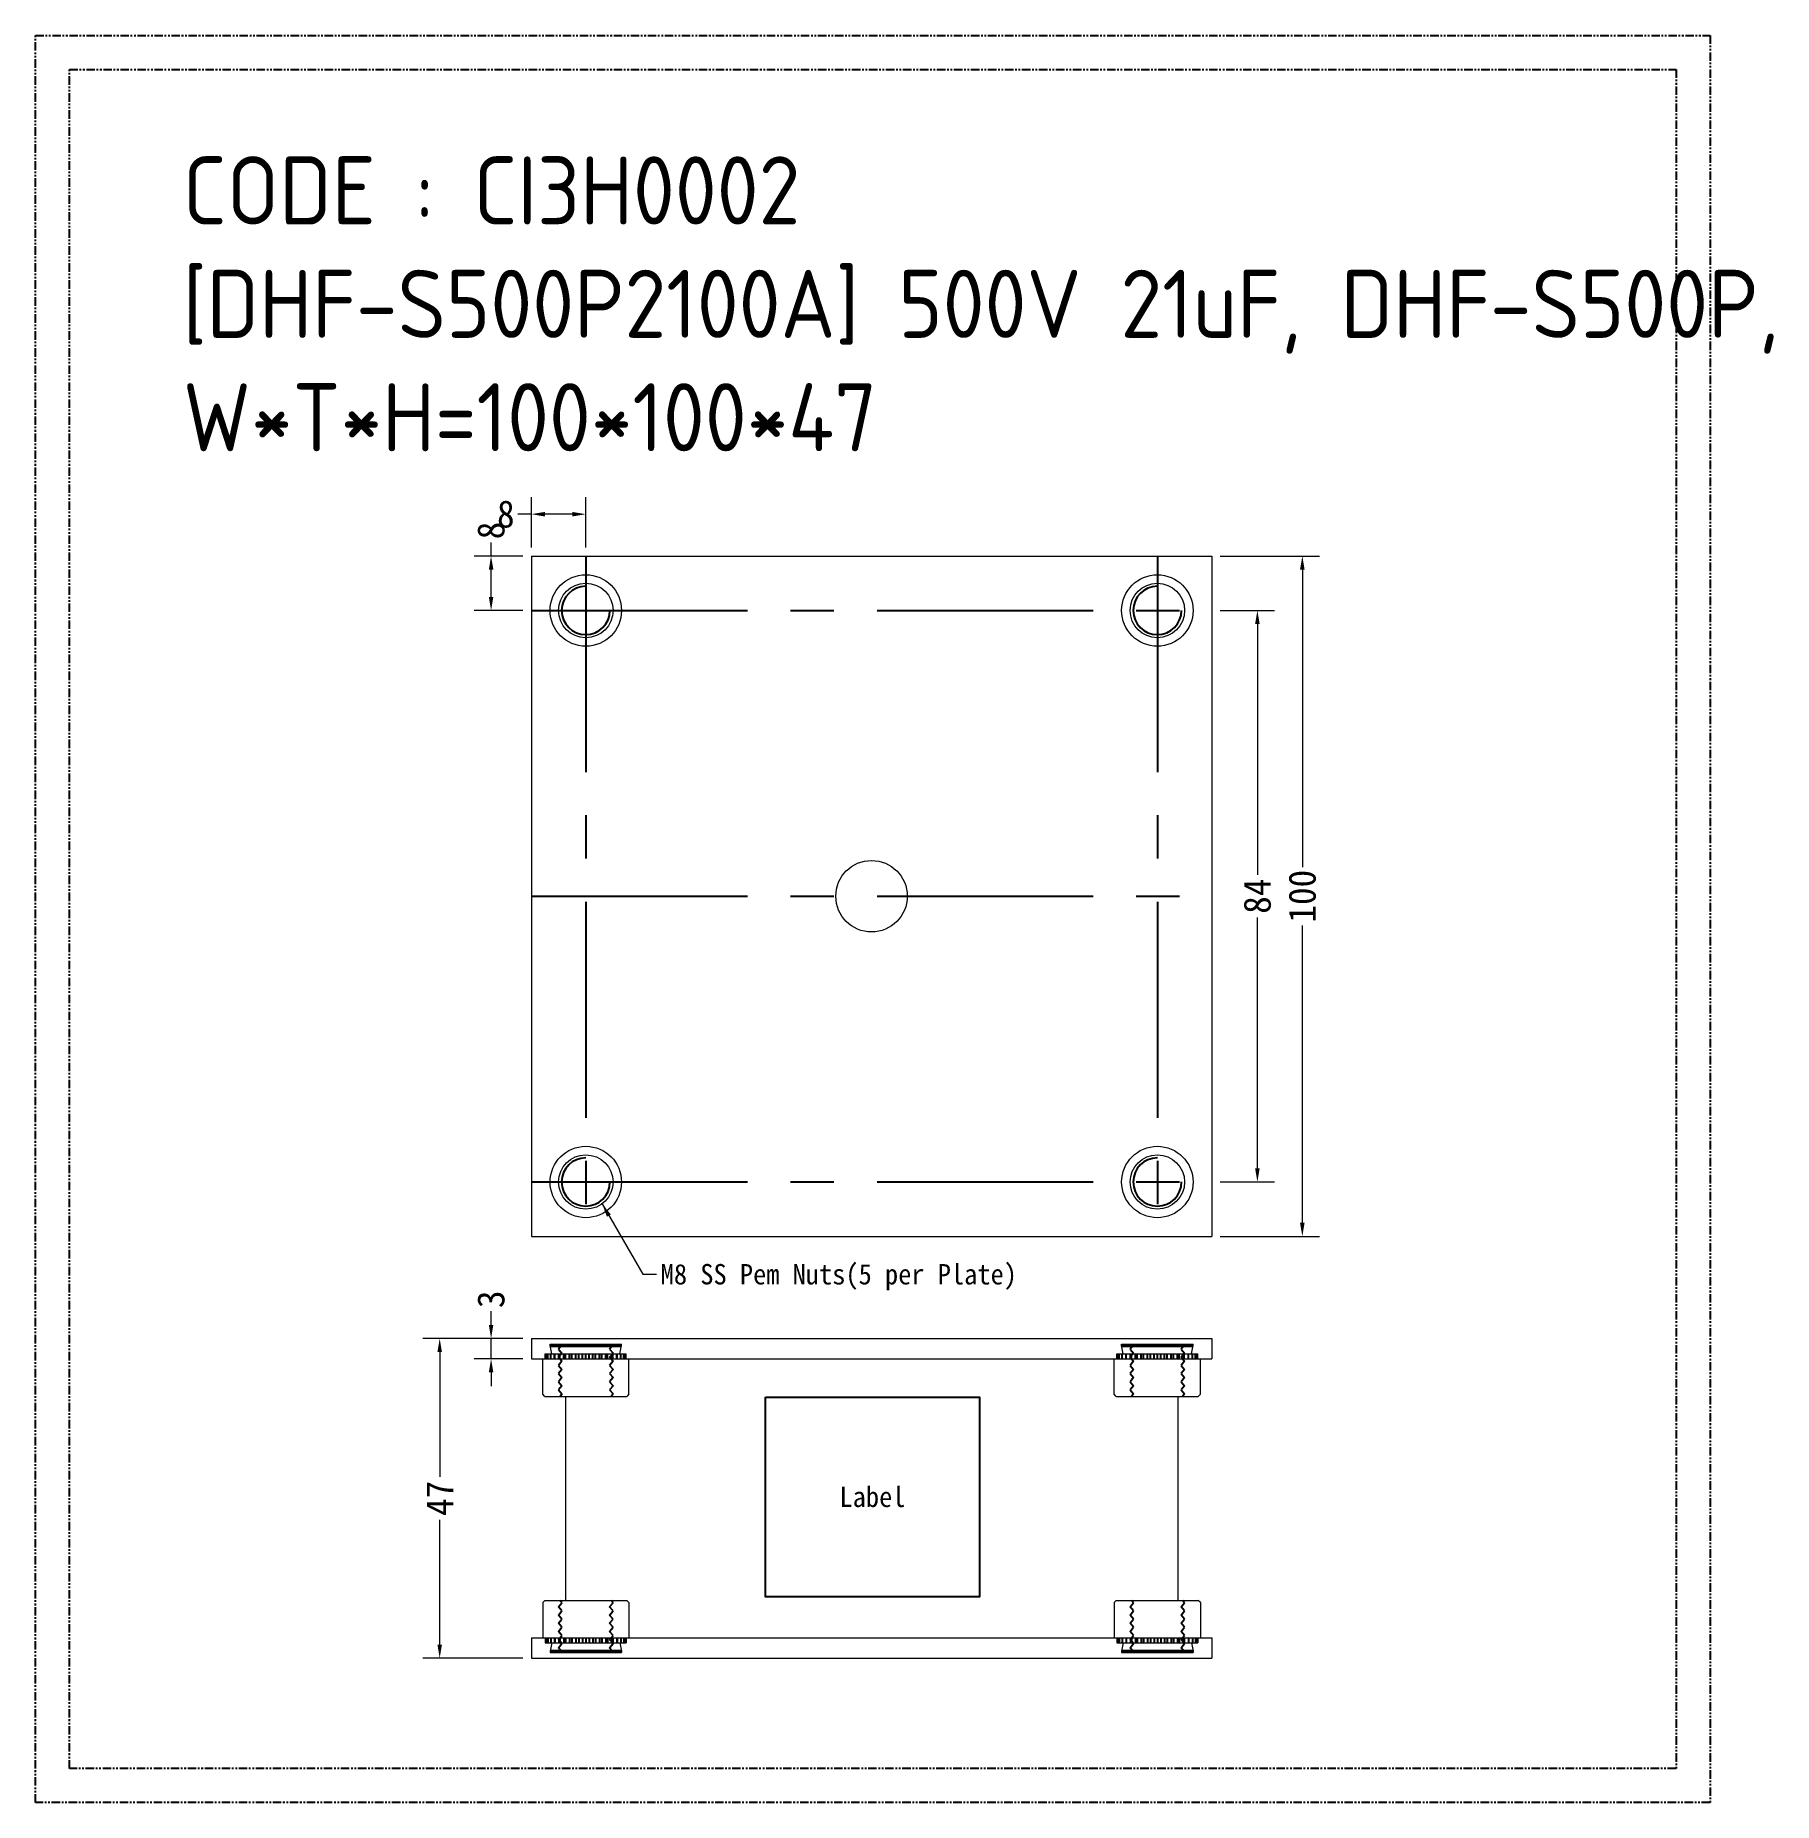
# Model space of a CAD drawing. Header units: millimetres. Extents: x 24815 to 36799, y -9299 to 5469.
# Drawn here: x 35795.7 to 36051.1, y 3207.8 to 3467.6 of the extents above; entities that cross this region are included whole.
import ezdxf

# ---------------------------------------------------------------- set-up
doc = ezdxf.new("R2010")
doc.units = ezdxf.units.MM
for name, pattern in [('CENTER', [50.8, 31.75, -6.35, 6.35, -6.35]), ('HIDDEN', [9.525, 6.35, -3.175]), ('PHANTOM', [2.5, 1.25, -0.25, 0.25, -0.25, 0.25, -0.25])]:
    doc.linetypes.add(name, pattern=pattern)
for name, color, linetype in [('CENTER', 1, 'CENTER'), ('HIDDEN', 2, 'HIDDEN'), ('모선', 7, 'Continuous'), ('치수', 5, 'Continuous')]:
    doc.layers.add(name, color=color, linetype=linetype)
doc.layers.add('모형', color=7, linetype='Continuous', lineweight=53)
doc.styles.add('dim', font='')
doc.styles.get("Standard").update_dxf_attribs({"font": 'ISOCP.SHX', "bigfont": 'WHGTXT.SHX'})
doc.styles.get('dim').set_extended_font_data('BatangChe')
doc.dimstyles.new('B4', dxfattribs={"dimtxt": 4, "dimasz": 2, "dimexe": 2.5, "dimexo": 1.25, "dimtad": 0, "dimdec": 1, "dimdsep": 46, "dimtxsty": 'dim', "dimcen": 0.5, "dimclrd": 256, "dimclre": 256, "dimclrt": 256, "dimadec": 0, "dimazin": 0, "dimtfac": 1, "dimtdec": 1, "dimtmove": 0, "dimatfit": 3, "dimfxl": 0, "dimlwd": 5, "dimlwe": 5, "dimarcsym": 0})

msp = doc.modelspace()

# ---------------------------------------------------------------- texts
at = {"color": 3, "insert": (35817.335, 3449.797, 0), "char_height": 10, "width": 247.3199, "attachment_point": 1}
msp.add_mtext('{\\C2;CODE : CI3H0002\\P[DHF-S500P2100A] 500V 21uF, DHF-S500P, W*T*H=100*100*47}', dxfattribs=at)
at = {"layer": '모선', "lineweight": -3, "char_height": 3, "style": 'dim'}
for s, insert, width, attachment_point in [('M8 SS Pem Nuts(5 per Plate)', (35887.574, 3287.001, 0), 72.4995, 1), ('Label', (35918.697, 3252.761, 0), 31.46511, 5)]:
    msp.add_mtext(s, dxfattribs=dict(at, insert=insert, width=width, attachment_point=attachment_point))

# ---------------------------------------------------------------- blocks, each defined once
blk = doc.blocks.new('pem-2')
at = {"layer": 'HIDDEN', "lineweight": -3}
for p, q in [((135.99, 146.99), (135.49, 146.39)), ((135.49, 146.39), (135.99, 145.79)), ((135.99, 145.79), (135.49, 145.19)), ((135.7, 147.34), (135.99, 146.99)), ((143.49, 146.99), (142.99, 146.39)), ((142.99, 146.39), (143.49, 145.79)), ((143.49, 145.79), (142.99, 145.19)), ((143.2, 147.34), (143.49, 146.99)), ((135.49, 145.19), (135.99, 144.59)), ((135.99, 144.59), (135.49, 143.99)), ((135.49, 143.99), (135.99, 143.39)), ((135.99, 143.39), (135.49, 142.79)), ((142.99, 145.19), (143.49, 144.59)), ((143.49, 144.59), (142.99, 143.99)), ((142.99, 143.99), (143.49, 143.39)), ((143.49, 143.39), (142.99, 142.79)), ((135.49, 142.79), (135.99, 142.19)), ((135.99, 142.19), (135.7, 141.84)), ((142.99, 142.79), (143.49, 142.19)), ((143.49, 142.19), (143.2, 141.84))]:
    blk.add_line(p, q, dxfattribs=at)
at = {"layer": '모선', "lineweight": 15}
for p, q in [((133.16, 147.34), (145.81, 147.34)), ((133.16, 142.14), (133.16, 147.34)), ((145.81, 142.14), (145.81, 147.34)), ((133.46, 141.84), (133.16, 142.14)), ((133.46, 141.84), (145.51, 141.84)), ((145.81, 142.14), (145.51, 141.84))]:
    blk.add_line(p, q, dxfattribs=at)
at = {"layer": '모형', "lineweight": 13}
for p, q in [((133.54, 148.09), (145.44, 148.09)), ((133.54, 147.34), (133.54, 148.09)), ((134.24, 149.49), (144.74, 149.49)), ((134.24, 149.29), (134.24, 149.49)), ((134.49, 148.09), (134.24, 149.29)), ((144.49, 148.09), (144.74, 149.29)), ((144.74, 149.29), (144.74, 149.49)), ((145.44, 147.34), (145.44, 148.09))]:
    blk.add_line(p, q, dxfattribs=at)
at = {"layer": '모형', "lineweight": -3}
for p, q in [((133.63, 147.34), (133.63, 148.09)), ((133.9, 147.34), (133.9, 148.09)), ((134.24, 149.29), (144.74, 149.29)), ((134.26, 149.19), (144.72, 149.19)), ((134.34, 147.34), (134.34, 148.09)), ((134.9, 147.34), (134.9, 148.09)), ((134.93, 147.34), (134.93, 148.09)), ((135.53, 147.34), (135.53, 148.09)), ((135.67, 147.34), (135.67, 148.09)), ((136.28, 147.34), (136.28, 148.09)), ((136.51, 147.34), (136.51, 148.09)), ((137.12, 147.34), (137.12, 148.09)), ((137.45, 147.34), (137.45, 148.09)), ((138.04, 147.34), (138.04, 148.09)), ((138.46, 147.34), (138.46, 148.09)), ((139, 147.34), (139, 148.09)), ((139.49, 147.34), (139.49, 148.09)), ((139.98, 147.34), (139.98, 148.09)), ((140.52, 147.34), (140.52, 148.09)), ((140.94, 147.34), (140.94, 148.09)), ((141.52, 147.34), (141.52, 148.09)), ((141.86, 147.34), (141.86, 148.09)), ((142.46, 147.34), (142.46, 148.09)), ((142.7, 147.34), (142.7, 148.09)), ((143.31, 147.34), (143.31, 148.09)), ((143.45, 147.34), (143.45, 148.09)), ((144.05, 147.34), (144.05, 148.09)), ((144.08, 147.34), (144.08, 148.09)), ((144.64, 147.34), (144.64, 148.09)), ((145.08, 147.34), (145.08, 148.09)), ((145.35, 147.34), (145.35, 148.09))]:
    blk.add_line(p, q, dxfattribs=at)
at = {"layer": '모형', "color": 1, "lineweight": -3}
for p, q in [((135.99, 149.39), (135.49, 148.79)), ((135.49, 148.79), (135.99, 148.19)), ((135.99, 148.19), (135.49, 147.59)), ((135.91, 149.49), (135.99, 149.39)), ((143.49, 149.39), (142.99, 148.79)), ((142.99, 148.79), (143.49, 148.19)), ((143.49, 148.19), (142.99, 147.59)), ((143.41, 149.49), (143.49, 149.39)), ((135.49, 147.59), (135.7, 147.34)), ((143.2, 147.34), (142.99, 147.59))]:
    blk.add_line(p, q, dxfattribs=at)
blk = doc.blocks.new('*D417')
at = {"layer": 'Defpoints', "color": 0}
for p in [(35968.56, 3391.06), (35968.56, 3291.06), (35981.87, 3291.06)]:
    blk.add_point(p, dxfattribs=at)
at = {"layer": '치수', "lineweight": 5}
for p, q in [((35969.81, 3391.06), (35984.37, 3391.06)), ((35981.87, 3389.06), (35981.87, 3345.35)), ((35981.87, 3293.06), (35981.87, 3336.76)), ((35969.81, 3291.06), (35984.37, 3291.06))]:
    blk.add_line(p, q, dxfattribs=at)
at = {"layer": '치수'}
for points in [[(35981.53, 3389.06), (35982.2, 3389.06), (35981.87, 3391.06)], [(35981.53, 3293.06), (35982.2, 3293.06), (35981.87, 3291.06)]]:
    blk.add_solid(points, dxfattribs=at)
at = {"layer": '치수', "lineweight": -3, "insert": (35981.87, 3341.06), "char_height": 4, "attachment_point": 5, "rotation": 90, "style": 'dim'}
blk.add_mtext('100', dxfattribs=at)
blk = doc.blocks.new('*D418')
at = {"layer": 'Defpoints', "color": 0}
for p in [(35968.56, 3383.06), (35968.56, 3299.06), (35975.26, 3299.06)]:
    blk.add_point(p, dxfattribs=at)
at = {"layer": '치수', "lineweight": 5}
for p, q in [((35969.81, 3383.06), (35977.76, 3383.06)), ((35975.26, 3381.06), (35975.26, 3344.2)), ((35975.26, 3301.06), (35975.26, 3337.91)), ((35969.81, 3299.06), (35977.76, 3299.06))]:
    blk.add_line(p, q, dxfattribs=at)
at = {"layer": '치수'}
for points in [[(35974.93, 3381.06), (35975.6, 3381.06), (35975.26, 3383.06)], [(35974.93, 3301.06), (35975.6, 3301.06), (35975.26, 3299.06)]]:
    blk.add_solid(points, dxfattribs=at)
at = {"layer": '치수', "lineweight": -3, "insert": (35975.26, 3341.06), "char_height": 4, "attachment_point": 5, "rotation": 90, "style": 'dim'}
blk.add_mtext('84', dxfattribs=at)
blk = doc.blocks.new('*D419')
at = {"layer": 'Defpoints', "color": 0}
for p in [(35862.64, 3391.06), (35868.56, 3391.06), (35868.56, 3383.06)]:
    blk.add_point(p, dxfattribs=at)
at = {"layer": '치수', "lineweight": 5}
for p, q in [((35862.64, 3391.06), (35862.64, 3393.06)), ((35867.31, 3391.06), (35860.14, 3391.06)), ((35862.64, 3385.06), (35862.64, 3389.06)), ((35867.31, 3383.06), (35860.14, 3383.06))]:
    blk.add_line(p, q, dxfattribs=at)
at = {"layer": '치수'}
for points in [[(35862.31, 3389.06), (35862.98, 3389.06), (35862.64, 3391.06)], [(35862.31, 3385.06), (35862.98, 3385.06), (35862.64, 3383.06)]]:
    blk.add_solid(points, dxfattribs=at)
at = {"layer": '치수', "lineweight": -3, "insert": (35862.64, 3394.81), "char_height": 4, "attachment_point": 5, "rotation": 90, "style": 'dim'}
blk.add_mtext('8', dxfattribs=at)
blk = doc.blocks.new('*D420')
at = {"layer": 'Defpoints', "color": 0}
for p in [(35868.56, 3397.21), (35868.56, 3391.06), (35876.56, 3391.06)]:
    blk.add_point(p, dxfattribs=at)
at = {"layer": '치수', "lineweight": 5}
for p, q in [((35868.56, 3392.31), (35868.56, 3399.71)), ((35876.56, 3392.31), (35876.56, 3399.71)), ((35868.56, 3397.21), (35866.56, 3397.21)), ((35874.56, 3397.21), (35870.56, 3397.21))]:
    blk.add_line(p, q, dxfattribs=at)
at = {"layer": '치수'}
for points in [[(35870.56, 3397.54), (35870.56, 3396.87), (35868.56, 3397.21)], [(35874.56, 3397.54), (35874.56, 3396.87), (35876.56, 3397.21)]]:
    blk.add_solid(points, dxfattribs=at)
at = {"layer": '치수', "lineweight": -3, "insert": (35864.81, 3397.21), "char_height": 4, "attachment_point": 5, "style": 'dim'}
blk.add_mtext('8', dxfattribs=at)
blk = doc.blocks.new('*D421')
at = {"layer": 'Defpoints', "color": 0}
for p in [(35862.64, 3276.06), (35868.56, 3276.06), (35868.56, 3273.06)]:
    blk.add_point(p, dxfattribs=at)
at = {"layer": '치수', "lineweight": 5}
for p, q in [((35862.64, 3278.06), (35862.64, 3280.06)), ((35867.31, 3276.06), (35860.14, 3276.06)), ((35862.64, 3273.06), (35862.64, 3276.06)), ((35867.31, 3273.06), (35860.14, 3273.06)), ((35862.64, 3271.06), (35862.64, 3269.06))]:
    blk.add_line(p, q, dxfattribs=at)
at = {"layer": '치수'}
for points in [[(35862.31, 3278.06), (35862.98, 3278.06), (35862.64, 3276.06)], [(35862.31, 3271.06), (35862.98, 3271.06), (35862.64, 3273.06)]]:
    blk.add_solid(points, dxfattribs=at)
at = {"layer": '치수', "lineweight": -3, "insert": (35862.64, 3281.82), "char_height": 4, "attachment_point": 5, "rotation": 90, "style": 'dim'}
blk.add_mtext('3', dxfattribs=at)
blk = doc.blocks.new('*D422')
at = {"layer": 'Defpoints', "color": 0}
for p in [(35868.56, 3276.06), (35855.09, 3229.06), (35868.56, 3229.06)]:
    blk.add_point(p, dxfattribs=at)
at = {"layer": '치수', "lineweight": 5}
for p, q in [((35867.31, 3276.06), (35852.59, 3276.06)), ((35855.09, 3274.06), (35855.09, 3255.71)), ((35855.09, 3231.06), (35855.09, 3249.4)), ((35867.31, 3229.06), (35852.59, 3229.06))]:
    blk.add_line(p, q, dxfattribs=at)
at = {"layer": '치수'}
for points in [[(35854.76, 3274.06), (35855.42, 3274.06), (35855.09, 3276.06)], [(35854.76, 3231.06), (35855.42, 3231.06), (35855.09, 3229.06)]]:
    blk.add_solid(points, dxfattribs=at)
at = {"layer": '치수', "lineweight": -3, "insert": (35855.09, 3252.56), "char_height": 4, "attachment_point": 5, "rotation": 90, "style": 'dim'}
blk.add_mtext('47', dxfattribs=at)

# ---------------------------------------------------------------- dimensions: what is measured, and where the dimension line sits
at = {"layer": '치수', "lineweight": -3}
dim = msp.add_linear_dim(base=(35868.56, 3397.207, 0), p1=(35876.56, 3391.056, 0), p2=(35868.56, 3391.056, 0), dimstyle='B4', dxfattribs=at)
dim.commit()
dim.dimension.update_dxf_attribs({"geometry": '*D420', "text_midpoint": (35864.805, 3397.207, 0)})
for base, p1, p2, picture, middle in [((35862.643, 3391.056, 0), (35868.56, 3383.056, 0), (35868.56, 3391.056, 0), '*D419', (35862.643, 3394.811, 0)), ((35981.865, 3291.056, 0), (35968.56, 3391.056, 0), (35968.56, 3291.056, 0), '*D417', (35981.865, 3341.056, 0)), ((35975.264, 3299.056, 0), (35968.56, 3383.056, 0), (35968.56, 3299.056, 0), '*D418', (35975.264, 3341.056, 0)), ((35862.643, 3276.056, 0), (35868.56, 3273.056, 0), (35868.56, 3276.056, 0), '*D421', (35862.643, 3281.817, 0)), ((35855.09, 3229.056, 0), (35868.56, 3276.056, 0), (35868.56, 3229.056, 0), '*D422', (35855.09, 3252.556, 0))]:
    dim = msp.add_linear_dim(base=base, p1=p1, p2=p2, angle=90, dimstyle='B4', dxfattribs=at)
    dim.commit()
    dim.dimension.update_dxf_attribs({"geometry": picture, "text_midpoint": middle})

# ---------------------------------------------------------------- linework, layer by layer
at = {"color": 6, "linetype": 'PHANTOM', "elevation": 0}
for points in [[(35795.664, 3467.586), (36041.808, 3467.586), (36041.808, 3207.835), (35795.664, 3207.835)], [(35800.664, 3462.586), (36036.808, 3462.586), (36036.808, 3212.835), (35800.664, 3212.835)]]:
    msp.add_lwpolyline(points, close=True, dxfattribs=at)
at = {"layer": 'CENTER', "lineweight": -3}
for p, q in [((35876.56, 3391.056, 0), (35876.56, 3291.056, 0)), ((35960.56, 3391.056, 0), (35960.56, 3291.056, 0)), ((35868.56, 3383.056, 0), (35968.56, 3383.056, 0)), ((35868.56, 3341.056, 0), (35968.56, 3341.056, 0)), ((35868.56, 3299.056, 0), (35968.56, 3299.056, 0))]:
    msp.add_line(p, q, dxfattribs=at)
at = {"layer": '모선', "lineweight": 15}
for p, q in [((35868.56, 3391.056, 0), (35968.56, 3391.056, 0)), ((35868.56, 3391.056, 0), (35868.56, 3291.056, 0)), ((35968.56, 3391.056, 0), (35968.56, 3291.056, 0)), ((35868.56, 3291.056, 0), (35968.56, 3291.056, 0)), ((35868.56, 3276.056, 0), (35968.56, 3276.056, 0)), ((35868.56, 3276.056, 0), (35868.56, 3273.056, 0)), ((35968.56, 3276.056, 0), (35968.56, 3273.056, 0)), ((35868.56, 3273.056, 0), (35968.56, 3273.056, 0)), ((35873.56, 3267.556, 0), (35873.56, 3237.556, 0)), ((35963.56, 3267.556, 0), (35963.56, 3237.556, 0)), ((35868.56, 3232.056, 0), (35968.56, 3232.056, 0)), ((35868.56, 3232.056, 0), (35868.56, 3229.056, 0)), ((35968.56, 3232.056, 0), (35968.56, 3229.056, 0)), ((35868.56, 3229.056, 0), (35968.56, 3229.056, 0))]:
    msp.add_line(p, q, dxfattribs=at)
at = {"layer": '모선', "lineweight": -3, "elevation": 0}
msp.add_lwpolyline([(35902.965, 3267.448), (35934.43, 3267.448), (35934.43, 3238.074), (35902.965, 3238.074)], close=True, dxfattribs=at)
at = {"layer": '모선', "lineweight": 15}
for centre, radius in [((35876.56, 3383.056, 0), 5.25), ((35960.56, 3383.056, 0), 5.25), ((35876.56, 3383.056, 0), 4), ((35960.56, 3383.056, 0), 4), ((35918.56, 3341.056, 0), 5.25), ((35876.56, 3299.056, 0), 5.25), ((35960.56, 3299.056, 0), 5.25), ((35876.56, 3299.056, 0), 4), ((35960.56, 3299.056, 0), 4)]:
    msp.add_circle(centre, radius, dxfattribs=at)
at = {"layer": '모선', "lineweight": -3}
for centre in [(35876.56, 3383.056, 0), (35960.56, 3383.056, 0), (35876.56, 3299.056, 0), (35960.56, 3299.056, 0)]:
    msp.add_arc(centre, 3.55, 90, 0, dxfattribs=at)

# ---------------------------------------------------------------- block references
at = {"layer": '모선', "lineweight": 15}
for p in [(35737.071, 3125.713, 0), (35821.071, 3125.713, 0)]:
    msp.add_blockref('pem-2', p, dxfattribs=at)
at = {"layer": '모선', "lineweight": 15, "xscale": -1, "rotation": 180}
for p in [(35737.071, 3379.399, 0), (35821.071, 3379.399, 0)]:
    msp.add_blockref('pem-2', p, dxfattribs=at)

msp.set_redraw_order([(e.dxf.handle, doc.entitydb.next_handle()) for e in msp.query("TEXT MTEXT ATTDEF DIMENSION ARC_DIMENSION")])  # texts and dimensions are drawn at this point

# ---------------------------------------------------------------- leaders
at = {"layer": '모선', "lineweight": -3, "annotation_type": 0, "has_hookline": 1, "hookline_direction": 0, "text_width": 53.968}
msp.add_leader([(35878.952, 3295.85, 0), (35884.949, 3285.501, 0), (35886.949, 3285.501, 0)], dimstyle='B4', override={"dimgap": 0.625, "dimtad": 0}, dxfattribs=at)

doc.saveas('drawing.dxf')
